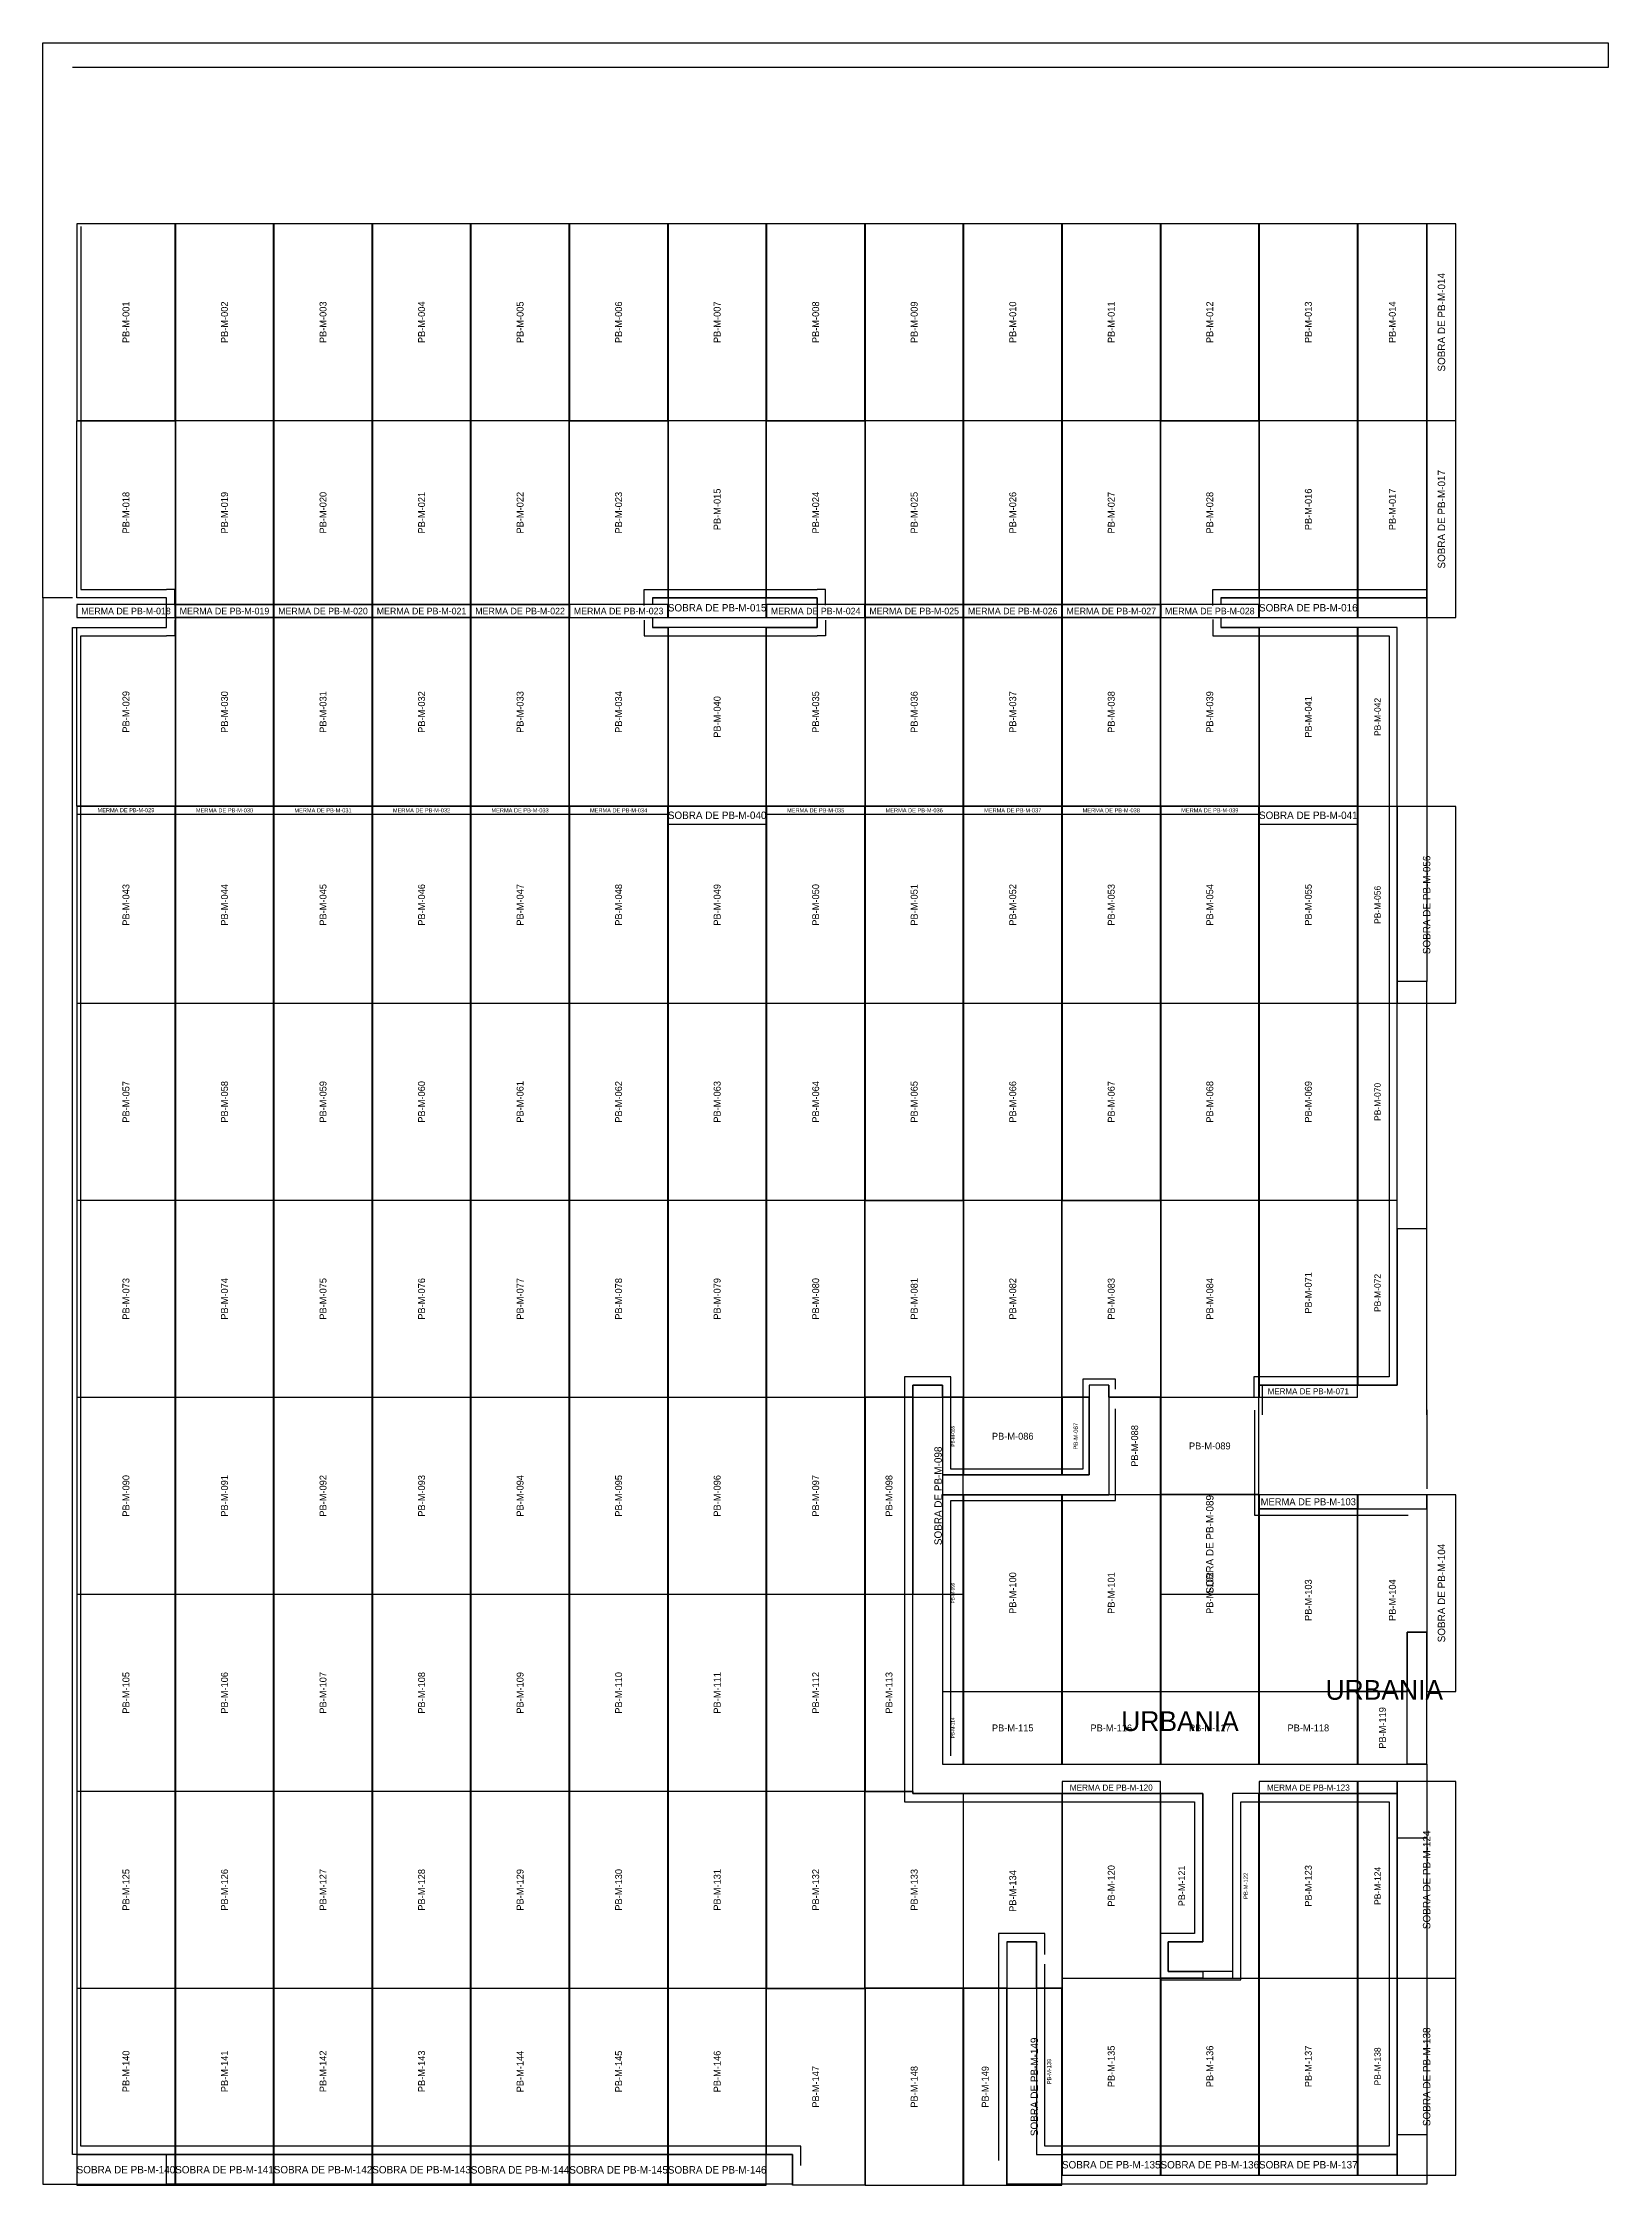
# Model space of a CAD drawing. Header units: metres. Extents: x 478.4 to 564, y -144.7 to -79.7.
# Drawn here: x 489.36 to 498.86, y -92.72 to -79.71 of the extents above; entities that cross this region are included whole.
import ezdxf
from ezdxf.enums import TextEntityAlignment as Align

# ---------------------------------------------------------------- set-up
doc = ezdxf.new("R2010")
doc.units = ezdxf.units.M
for name, color, linetype in [('ETIQUETAS', 7, 'Continuous'), ('MORET-COMPLETAS', 30, 'Continuous'), ('MORET-RECORTES', 40, 'Continuous'), ('MUROS', 8, 'Continuous'), ('PLAN-CORTE-DESPERDICIO', 1, 'Continuous'), ('SOBRANTE-JUNTO-AL-RECORTE', 2, 'Continuous'), ('URBANIA-LAVANDERIA', 5, 'Continuous'), ('ZOCLO', 3, 'Continuous')]:
    doc.layers.add(name, color=color, linetype=linetype)

msp = doc.modelspace()

# ---------------------------------------------------------------- texts
at = {"layer": 'ETIQUETAS'}
for s, height, p in [('PB-M-001', 0.042, (489.863, -81.407)), ('PB-M-002', 0.042, (490.461, -81.407)), ('PB-M-003', 0.042, (491.059, -81.407)), ('PB-M-004', 0.042, (491.657, -81.407)), ('PB-M-005', 0.042, (492.255, -81.407)), ('PB-M-006', 0.042, (492.853, -81.407)), ('PB-M-007', 0.042, (493.451, -81.407)), ('PB-M-008', 0.042, (494.049, -81.407)), ('PB-M-009', 0.042, (494.647, -81.407)), ('PB-M-010', 0.042, (495.245, -81.407)), ('PB-M-011', 0.042, (495.843, -81.407)), ('PB-M-012', 0.042, (496.441, -81.407)), ('PB-M-013', 0.042, (497.039, -81.407)), ('PB-M-014', 0.042, (497.549, -81.407)), ('PB-M-018', 0.042, (489.863, -82.563)), ('PB-M-019', 0.042, (490.461, -82.563)), ('PB-M-020', 0.042, (491.059, -82.563)), ('PB-M-021', 0.042, (491.657, -82.563)), ('PB-M-022', 0.042, (492.255, -82.563)), ('PB-M-023', 0.042, (492.853, -82.563)), ('PB-M-015', 0.042, (493.451, -82.543)), ('PB-M-024', 0.042, (494.049, -82.563)), ('PB-M-025', 0.042, (494.647, -82.563)), ('PB-M-026', 0.042, (495.245, -82.563)), ('PB-M-027', 0.042, (495.843, -82.563)), ('PB-M-028', 0.042, (496.441, -82.563)), ('PB-M-016', 0.042, (497.039, -82.543)), ('PB-M-017', 0.042, (497.549, -82.543)), ('PB-M-029', 0.042, (489.863, -83.772)), ('PB-M-030', 0.042, (490.461, -83.773)), ('PB-M-031', 0.042, (491.059, -83.773)), ('PB-M-032', 0.042, (491.657, -83.773)), ('PB-M-033', 0.042, (492.255, -83.773)), ('PB-M-034', 0.042, (492.853, -83.773)), ('PB-M-040', 0.042, (493.451, -83.803)), ('PB-M-035', 0.042, (494.049, -83.773)), ('PB-M-036', 0.042, (494.647, -83.773)), ('PB-M-037', 0.042, (495.245, -83.773)), ('PB-M-038', 0.042, (495.843, -83.773)), ('PB-M-039', 0.042, (496.441, -83.773)), ('PB-M-041', 0.042, (497.039, -83.803)), ('PB-M-042', 0.0384, (497.459, -83.803)), ('PB-M-043', 0.042, (489.863, -84.944)), ('PB-M-044', 0.042, (490.461, -84.944)), ('PB-M-045', 0.042, (491.059, -84.944)), ('PB-M-046', 0.042, (491.657, -84.944)), ('PB-M-047', 0.042, (492.255, -84.944)), ('PB-M-048', 0.042, (492.853, -84.944)), ('PB-M-049', 0.042, (493.451, -84.944)), ('PB-M-050', 0.042, (494.049, -84.944)), ('PB-M-051', 0.042, (494.647, -84.944)), ('PB-M-052', 0.042, (495.245, -84.944)), ('PB-M-053', 0.042, (495.843, -84.944)), ('PB-M-054', 0.042, (496.441, -84.944)), ('PB-M-055', 0.042, (497.039, -84.944)), ('PB-M-056', 0.0384, (497.459, -84.944)), ('PB-M-057', 0.042, (489.863, -86.14)), ('PB-M-058', 0.042, (490.461, -86.14)), ('PB-M-059', 0.042, (491.059, -86.14)), ('PB-M-060', 0.042, (491.657, -86.14)), ('PB-M-061', 0.042, (492.255, -86.14)), ('PB-M-062', 0.042, (492.853, -86.14)), ('PB-M-063', 0.042, (493.451, -86.14)), ('PB-M-064', 0.042, (494.049, -86.14)), ('PB-M-065', 0.042, (494.647, -86.14)), ('PB-M-066', 0.042, (495.245, -86.14)), ('PB-M-067', 0.042, (495.843, -86.14)), ('PB-M-068', 0.042, (496.441, -86.14)), ('PB-M-069', 0.042, (497.039, -86.14)), ('PB-M-070', 0.0384, (497.459, -86.14)), ('PB-M-073', 0.042, (489.863, -87.336)), ('PB-M-074', 0.042, (490.461, -87.336)), ('PB-M-075', 0.042, (491.059, -87.336)), ('PB-M-076', 0.042, (491.657, -87.336)), ('PB-M-077', 0.042, (492.255, -87.336)), ('PB-M-078', 0.042, (492.853, -87.336)), ('PB-M-079', 0.042, (493.451, -87.336)), ('PB-M-080', 0.042, (494.049, -87.336)), ('PB-M-081', 0.042, (494.647, -87.336)), ('PB-M-082', 0.042, (495.245, -87.336)), ('PB-M-083', 0.042, (495.843, -87.336)), ('PB-M-084', 0.042, (496.441, -87.336)), ('PB-M-071', 0.042, (497.039, -87.3)), ('PB-M-072', 0.0384, (497.459, -87.3)), ('PB-M-085', 0.0202, (494.882, -88.17)), ('PB-M-087', 0.0262, (495.627, -88.17)), ('PB-M-088', 0.042, (495.985, -88.229)), ('PB-M-090', 0.042, (489.863, -88.532)), ('PB-M-091', 0.042, (490.461, -88.532)), ('PB-M-092', 0.042, (491.059, -88.532)), ('PB-M-093', 0.042, (491.657, -88.532)), ('PB-M-094', 0.042, (492.255, -88.532)), ('PB-M-095', 0.042, (492.853, -88.532)), ('PB-M-096', 0.042, (493.451, -88.532)), ('PB-M-097', 0.042, (494.049, -88.532)), ('PB-M-098', 0.042, (494.494, -88.532)), ('PB-M-099', 0.0202, (494.882, -89.122)), ('PB-M-100', 0.042, (495.245, -89.122)), ('PB-M-101', 0.042, (495.843, -89.122)), ('PB-M-102', 0.042, (496.441, -89.122)), ('PB-M-103', 0.042, (497.039, -89.165)), ('PB-M-104', 0.042, (497.549, -89.165)), ('PB-M-105', 0.042, (489.863, -89.728)), ('PB-M-106', 0.042, (490.461, -89.728)), ('PB-M-107', 0.042, (491.059, -89.728)), ('PB-M-108', 0.042, (491.657, -89.728)), ('PB-M-109', 0.042, (492.255, -89.728)), ('PB-M-110', 0.042, (492.853, -89.728)), ('PB-M-111', 0.042, (493.451, -89.728)), ('PB-M-112', 0.042, (494.049, -89.728)), ('PB-M-113', 0.042, (494.494, -89.728)), ('PB-M-119', 0.042, (497.489, -89.941)), ('PB-M-114', 0.0202, (494.882, -89.941)), ('PB-M-120', 0.042, (495.843, -90.9)), ('PB-M-121', 0.041, (496.271, -90.9)), ('PB-M-123', 0.042, (497.039, -90.9)), ('PB-M-125', 0.042, (489.863, -90.924)), ('PB-M-126', 0.042, (490.461, -90.924)), ('PB-M-127', 0.042, (491.059, -90.924)), ('PB-M-128', 0.042, (491.657, -90.924)), ('PB-M-129', 0.042, (492.255, -90.924)), ('PB-M-130', 0.042, (492.853, -90.924)), ('PB-M-131', 0.042, (493.451, -90.924)), ('PB-M-132', 0.042, (494.049, -90.924)), ('PB-M-133', 0.042, (494.647, -90.924)), ('PB-M-134', 0.042, (495.245, -90.931)), ('PB-M-122', 0.0256, (496.659, -90.9)), ('PB-M-124', 0.0384, (497.459, -90.9)), ('PB-M-140', 0.042, (489.863, -92.026)), ('PB-M-141', 0.042, (490.461, -92.026)), ('PB-M-142', 0.042, (491.059, -92.026)), ('PB-M-143', 0.042, (491.657, -92.026)), ('PB-M-144', 0.042, (492.255, -92.027)), ('PB-M-145', 0.042, (492.853, -92.027)), ('PB-M-146', 0.042, (493.451, -92.027)), ('PB-M-139', 0.0246, (495.466, -92.027)), ('PB-M-135', 0.042, (495.843, -91.996)), ('PB-M-136', 0.042, (496.441, -91.996)), ('PB-M-137', 0.042, (497.039, -91.996)), ('PB-M-138', 0.0384, (497.459, -91.996)), ('PB-M-147', 0.042, (494.049, -92.12)), ('PB-M-148', 0.042, (494.647, -92.12)), ('PB-M-149', 0.0419, (495.078, -92.12))]:
    msp.add_text(s, height=height, rotation=90, dxfattribs=at).set_placement(p, align=Align.MIDDLE_CENTER)
for s, p in [('PB-M-086', (495.245, -88.17)), ('PB-M-089', (496.441, -88.229)), ('PB-M-115', (495.245, -89.941)), ('PB-M-116', (495.843, -89.941)), ('PB-M-117', (496.441, -89.941)), ('PB-M-118', (497.039, -89.941))]:
    msp.add_text(s, height=0.042, dxfattribs=at).set_placement(p, align=Align.MIDDLE_CENTER)
at = {"layer": 'PLAN-CORTE-DESPERDICIO'}
for s, height, p in [('MERMA DE PB-M-018', 0.04, (489.863, -83.16)), ('MERMA DE PB-M-019', 0.04, (490.461, -83.16)), ('MERMA DE PB-M-020', 0.04, (491.059, -83.16)), ('MERMA DE PB-M-021', 0.04, (491.657, -83.16)), ('MERMA DE PB-M-022', 0.04, (492.255, -83.16)), ('MERMA DE PB-M-023', 0.04, (492.853, -83.16)), ('MERMA DE PB-M-024', 0.04, (494.049, -83.16)), ('MERMA DE PB-M-025', 0.04, (494.647, -83.16)), ('MERMA DE PB-M-026', 0.04, (495.245, -83.16)), ('MERMA DE PB-M-027', 0.04, (495.843, -83.16)), ('MERMA DE PB-M-028', 0.04, (496.441, -83.16)), ('MERMA DE PB-M-029', 0.02455, (489.863, -84.369)), ('MERMA DE PB-M-030', 0.02475, (490.461, -84.37)), ('MERMA DE PB-M-031', 0.02475, (491.059, -84.37)), ('MERMA DE PB-M-032', 0.02475, (491.657, -84.37)), ('MERMA DE PB-M-033', 0.02475, (492.255, -84.37)), ('MERMA DE PB-M-034', 0.02475, (492.853, -84.37)), ('MERMA DE PB-M-035', 0.02475, (494.049, -84.37)), ('MERMA DE PB-M-036', 0.02475, (494.647, -84.37)), ('MERMA DE PB-M-037', 0.02475, (495.245, -84.37)), ('MERMA DE PB-M-038', 0.02475, (495.843, -84.37)), ('MERMA DE PB-M-039', 0.02475, (496.441, -84.37)), ('MERMA DE PB-M-071', 0.03625, (497.039, -87.897)), ('MERMA DE PB-M-103', 0.0425, (497.039, -88.568)), ('MERMA DE PB-M-120', 0.037, (495.843, -90.303)), ('MERMA DE PB-M-123', 0.037, (497.039, -90.303))]:
    msp.add_text(s, height=height, dxfattribs=at).set_placement(p, align=Align.MIDDLE_CENTER)
at = {"layer": 'SOBRANTE-JUNTO-AL-RECORTE'}
for s, p in [('SOBRA DE PB-M-014', (497.847, -81.407)), ('SOBRA DE PB-M-017', (497.847, -82.603)), ('SOBRA DE PB-M-056', (497.757, -84.944)), ('SOBRA DE PB-M-098', (494.792, -88.532)), ('SOBRA DE PB-M-089', (496.441, -88.826)), ('SOBRA DE PB-M-104', (497.847, -89.122)), ('SOBRA DE PB-M-124', (497.757, -90.863)), ('SOBRA DE PB-M-149', (495.376, -92.12)), ('SOBRA DE PB-M-138', (497.757, -92.059))]:
    msp.add_text(s, height=0.045, rotation=90, dxfattribs=at).set_placement(p, align=Align.MIDDLE_CENTER)
for s, p in [('SOBRA DE PB-M-015', (493.451, -83.14)), ('SOBRA DE PB-M-016', (497.039, -83.14)), ('SOBRA DE PB-M-040', (493.451, -84.4)), ('SOBRA DE PB-M-041', (497.039, -84.4)), ('SOBRA DE PB-M-140', (489.863, -92.623)), ('SOBRA DE PB-M-141', (490.461, -92.623)), ('SOBRA DE PB-M-142', (491.059, -92.623)), ('SOBRA DE PB-M-143', (491.657, -92.623)), ('SOBRA DE PB-M-144', (492.255, -92.624)), ('SOBRA DE PB-M-145', (492.853, -92.624)), ('SOBRA DE PB-M-146', (493.451, -92.624)), ('SOBRA DE PB-M-135', (495.843, -92.593)), ('SOBRA DE PB-M-136', (496.441, -92.593)), ('SOBRA DE PB-M-137', (497.039, -92.593))]:
    msp.add_text(s, height=0.045, dxfattribs=at).set_placement(p, align=Align.MIDDLE_CENTER)
at = {"layer": 'URBANIA-LAVANDERIA'}
for p in [(497.5, -89.71), (496.26, -89.9)]:
    msp.add_text('URBANIA', height=0.12, dxfattribs=at).set_placement(p, align=Align.MIDDLE_CENTER)

# ---------------------------------------------------------------- linework, layer by layer
at = {"layer": 'MORET-COMPLETAS'}
for points in [[(489.565, -82.004), (490.161, -82.004), (490.161, -80.81), (489.565, -80.81)], [(490.163, -82.004), (490.759, -82.004), (490.759, -80.81), (490.163, -80.81)], [(490.761, -82.004), (491.357, -82.004), (491.357, -80.81), (490.761, -80.81)], [(491.359, -82.004), (491.955, -82.004), (491.955, -80.81), (491.359, -80.81)], [(491.957, -82.004), (492.553, -82.004), (492.553, -80.81), (491.957, -80.81)], [(492.555, -82.004), (493.151, -82.004), (493.151, -80.81), (492.555, -80.81)], [(493.153, -82.004), (493.749, -82.004), (493.749, -80.81), (493.153, -80.81)], [(493.751, -82.004), (494.347, -82.004), (494.347, -80.81), (493.751, -80.81)], [(494.349, -82.004), (494.945, -82.004), (494.945, -80.81), (494.349, -80.81)], [(494.947, -82.004), (495.543, -82.004), (495.543, -80.81), (494.947, -80.81)], [(495.545, -82.004), (496.141, -82.004), (496.141, -80.81), (495.545, -80.81)], [(496.143, -82.004), (496.739, -82.004), (496.739, -80.81), (496.143, -80.81)], [(496.741, -82.004), (497.337, -82.004), (497.337, -80.81), (496.741, -80.81)], [(489.565, -85.541), (490.161, -85.541), (490.161, -84.347), (489.565, -84.347)], [(490.163, -85.541), (490.759, -85.541), (490.759, -84.347), (490.163, -84.347)], [(490.761, -85.541), (491.357, -85.541), (491.357, -84.347), (490.761, -84.347)], [(491.359, -85.541), (491.955, -85.541), (491.955, -84.347), (491.359, -84.347)], [(491.957, -85.541), (492.553, -85.541), (492.553, -84.347), (491.957, -84.347)], [(492.555, -85.541), (493.151, -85.541), (493.151, -84.347), (492.555, -84.347)], [(493.153, -85.541), (493.749, -85.541), (493.749, -84.347), (493.153, -84.347)], [(493.751, -85.541), (494.347, -85.541), (494.347, -84.347), (493.751, -84.347)], [(494.349, -85.541), (494.945, -85.541), (494.945, -84.347), (494.349, -84.347)], [(494.947, -85.541), (495.543, -85.541), (495.543, -84.347), (494.947, -84.347)], [(495.545, -85.541), (496.141, -85.541), (496.141, -84.347), (495.545, -84.347)], [(496.143, -85.541), (496.739, -85.541), (496.739, -84.347), (496.143, -84.347)], [(496.741, -85.541), (497.337, -85.541), (497.337, -84.347), (496.741, -84.347)], [(489.565, -86.737), (490.161, -86.737), (490.161, -85.543), (489.565, -85.543)], [(490.163, -86.737), (490.759, -86.737), (490.759, -85.543), (490.163, -85.543)], [(490.761, -86.737), (491.357, -86.737), (491.357, -85.543), (490.761, -85.543)], [(491.359, -86.737), (491.955, -86.737), (491.955, -85.543), (491.359, -85.543)], [(491.957, -86.737), (492.553, -86.737), (492.553, -85.543), (491.957, -85.543)], [(492.555, -86.737), (493.151, -86.737), (493.151, -85.543), (492.555, -85.543)], [(493.153, -86.737), (493.749, -86.737), (493.749, -85.543), (493.153, -85.543)], [(493.751, -86.737), (494.347, -86.737), (494.347, -85.543), (493.751, -85.543)], [(494.349, -86.737), (494.945, -86.737), (494.945, -85.543), (494.349, -85.543)], [(494.947, -86.737), (495.543, -86.737), (495.543, -85.543), (494.947, -85.543)], [(495.545, -86.737), (496.141, -86.737), (496.141, -85.543), (495.545, -85.543)], [(496.143, -86.737), (496.739, -86.737), (496.739, -85.543), (496.143, -85.543)], [(496.741, -86.737), (497.337, -86.737), (497.337, -85.543), (496.741, -85.543)], [(489.565, -87.933), (490.161, -87.933), (490.161, -86.739), (489.565, -86.739)], [(490.163, -87.933), (490.759, -87.933), (490.759, -86.739), (490.163, -86.739)], [(490.761, -87.933), (491.357, -87.933), (491.357, -86.739), (490.761, -86.739)], [(491.359, -87.933), (491.955, -87.933), (491.955, -86.739), (491.359, -86.739)], [(491.957, -87.933), (492.553, -87.933), (492.553, -86.739), (491.957, -86.739)], [(492.555, -87.933), (493.151, -87.933), (493.151, -86.739), (492.555, -86.739)], [(493.153, -87.933), (493.749, -87.933), (493.749, -86.739), (493.153, -86.739)], [(493.751, -87.933), (494.347, -87.933), (494.347, -86.739), (493.751, -86.739)], [(494.947, -87.933), (495.543, -87.933), (495.543, -86.739), (494.947, -86.739)], [(496.143, -87.933), (496.739, -87.933), (496.739, -86.739), (496.143, -86.739)], [(489.565, -89.129), (490.161, -89.129), (490.161, -87.935), (489.565, -87.935)], [(490.163, -89.129), (490.759, -89.129), (490.759, -87.935), (490.163, -87.935)], [(490.761, -89.129), (491.357, -89.129), (491.357, -87.935), (490.761, -87.935)], [(491.359, -89.129), (491.955, -89.129), (491.955, -87.935), (491.359, -87.935)], [(491.957, -89.129), (492.553, -89.129), (492.553, -87.935), (491.957, -87.935)], [(492.555, -89.129), (493.151, -89.129), (493.151, -87.935), (492.555, -87.935)], [(493.153, -89.129), (493.749, -89.129), (493.749, -87.935), (493.153, -87.935)], [(493.751, -89.129), (494.347, -89.129), (494.347, -87.935), (493.751, -87.935)], [(494.947, -89.719), (495.543, -89.719), (495.543, -88.525), (494.947, -88.525)], [(495.545, -89.719), (496.141, -89.719), (496.141, -88.525), (495.545, -88.525)], [(496.143, -89.719), (496.739, -89.719), (496.739, -88.525), (496.143, -88.525)], [(489.565, -90.325), (490.161, -90.325), (490.161, -89.131), (489.565, -89.131)], [(490.163, -90.325), (490.759, -90.325), (490.759, -89.131), (490.163, -89.131)], [(490.761, -90.325), (491.357, -90.325), (491.357, -89.131), (490.761, -89.131)], [(491.359, -90.325), (491.955, -90.325), (491.955, -89.131), (491.359, -89.131)], [(491.957, -90.325), (492.553, -90.325), (492.553, -89.131), (491.957, -89.131)], [(492.555, -90.325), (493.151, -90.325), (493.151, -89.131), (492.555, -89.131)], [(493.153, -90.325), (493.749, -90.325), (493.749, -89.131), (493.153, -89.131)], [(493.751, -90.325), (494.347, -90.325), (494.347, -89.131), (493.751, -89.131)], [(489.565, -91.521), (490.161, -91.521), (490.161, -90.327), (489.565, -90.327)], [(490.163, -91.521), (490.759, -91.521), (490.759, -90.327), (490.163, -90.327)], [(490.761, -91.521), (491.357, -91.521), (491.357, -90.327), (490.761, -90.327)], [(491.359, -91.521), (491.955, -91.521), (491.955, -90.327), (491.359, -90.327)], [(491.957, -91.521), (492.553, -91.521), (492.553, -90.327), (491.957, -90.327)], [(492.555, -91.521), (493.151, -91.521), (493.151, -90.327), (492.555, -90.327)], [(493.153, -91.521), (493.749, -91.521), (493.749, -90.327), (493.153, -90.327)], [(493.751, -91.521), (494.347, -91.521), (494.347, -90.327), (493.751, -90.327)], [(494.349, -92.717), (494.945, -92.717), (494.945, -91.523), (494.349, -91.523)]]:
    msp.add_lwpolyline(points, close=True, dxfattribs=at)
at = {"layer": 'MORET-RECORTES'}
for points in [[(497.339, -82.004), (497.759, -82.004), (497.759, -80.81), (497.339, -80.81)], [(489.565, -82.006), (490.161, -82.006), (490.161, -83.12), (490.109, -83.12), (490.109, -83.08), (489.565, -83.08)], [(490.163, -83.12), (490.759, -83.12), (490.759, -82.006), (490.163, -82.006)], [(490.761, -83.12), (491.357, -83.12), (491.357, -82.006), (490.761, -82.006)], [(491.359, -83.12), (491.955, -83.12), (491.955, -82.006), (491.359, -82.006)], [(491.957, -83.12), (492.553, -83.12), (492.553, -82.006), (491.957, -82.006)], [(492.555, -83.12), (492.555, -82.006), (493.151, -82.006), (493.151, -83.08), (493.059, -83.08), (493.059, -83.12)], [(493.153, -83.08), (493.749, -83.08), (493.749, -82.006), (493.153, -82.006)], [(493.751, -82.006), (494.347, -82.006), (494.347, -83.12), (494.059, -83.12), (494.059, -83.08), (493.751, -83.08)], [(494.349, -83.12), (494.945, -83.12), (494.945, -82.006), (494.349, -82.006)], [(494.947, -83.12), (495.543, -83.12), (495.543, -82.006), (494.947, -82.006)], [(495.545, -83.12), (496.141, -83.12), (496.141, -82.006), (495.545, -82.006)], [(496.143, -83.12), (496.143, -82.006), (496.739, -82.006), (496.739, -83.08), (496.509, -83.08), (496.509, -83.12)], [(496.741, -83.08), (497.337, -83.08), (497.337, -82.006), (496.741, -82.006)], [(497.339, -83.08), (497.759, -83.08), (497.759, -82.006), (497.339, -82.006)], [(490.161, -83.2), (490.161, -84.345), (489.565, -84.345), (489.565, -83.26), (490.109, -83.26), (490.109, -83.2)], [(490.163, -84.345), (490.759, -84.345), (490.759, -83.2), (490.163, -83.2)], [(490.761, -84.345), (491.357, -84.345), (491.357, -83.2), (490.761, -83.2)], [(491.359, -84.345), (491.955, -84.345), (491.955, -83.2), (491.359, -83.2)], [(491.957, -84.345), (492.553, -84.345), (492.553, -83.2), (491.957, -83.2)], [(493.151, -84.345), (492.555, -84.345), (492.555, -83.2), (493.059, -83.2), (493.059, -83.26), (493.151, -83.26)], [(494.347, -83.2), (494.347, -84.345), (493.751, -84.345), (493.751, -83.26), (494.059, -83.26), (494.059, -83.2)], [(494.349, -84.345), (494.945, -84.345), (494.945, -83.2), (494.349, -83.2)], [(494.947, -84.345), (495.543, -84.345), (495.543, -83.2), (494.947, -83.2)], [(495.545, -84.345), (496.141, -84.345), (496.141, -83.2), (495.545, -83.2)], [(496.739, -84.345), (496.143, -84.345), (496.143, -83.2), (496.509, -83.2), (496.509, -83.26), (496.739, -83.26)], [(493.153, -84.345), (493.749, -84.345), (493.749, -83.26), (493.153, -83.26)], [(496.741, -84.345), (497.337, -84.345), (497.337, -83.26), (496.741, -83.26)], [(497.339, -84.345), (497.579, -84.345), (497.579, -83.26), (497.339, -83.26)], [(497.339, -85.541), (497.579, -85.541), (497.579, -84.347), (497.339, -84.347)], [(497.339, -86.737), (497.579, -86.737), (497.579, -85.543), (497.339, -85.543)], [(494.349, -87.933), (494.349, -86.739), (494.945, -86.739), (494.945, -87.933), (494.819, -87.933), (494.819, -87.86), (494.639, -87.86), (494.639, -87.933)], [(495.545, -87.933), (495.545, -86.739), (496.141, -86.739), (496.141, -87.933), (495.829, -87.933), (495.829, -87.86), (495.709, -87.86), (495.709, -87.933)], [(496.741, -87.86), (497.337, -87.86), (497.337, -86.739), (496.741, -86.739)], [(497.339, -87.86), (497.579, -87.86), (497.579, -86.739), (497.339, -86.739)], [(494.349, -89.129), (494.639, -89.129), (494.639, -87.935), (494.349, -87.935)], [(494.819, -88.405), (494.945, -88.405), (494.945, -87.935), (494.819, -87.935)], [(494.947, -88.405), (495.543, -88.405), (495.543, -87.935), (494.947, -87.935)], [(495.545, -88.405), (495.709, -88.405), (495.709, -87.935), (495.545, -87.935)], [(495.829, -88.523), (496.141, -88.523), (496.141, -87.935), (495.829, -87.935)], [(496.143, -88.523), (496.739, -88.523), (496.739, -87.935), (496.143, -87.935)], [(494.819, -89.719), (494.945, -89.719), (494.945, -88.525), (494.819, -88.525)], [(496.741, -89.719), (497.337, -89.719), (497.337, -88.61), (496.741, -88.61)], [(497.339, -89.719), (497.339, -88.61), (497.759, -88.61), (497.759, -89.36), (497.639, -89.36), (497.639, -89.719)], [(494.349, -90.325), (494.639, -90.325), (494.639, -89.131), (494.349, -89.131)], [(494.819, -90.16), (494.945, -90.16), (494.945, -89.721), (494.819, -89.721)], [(494.947, -90.16), (495.543, -90.16), (495.543, -89.721), (494.947, -89.721)], [(495.545, -90.16), (496.141, -90.16), (496.141, -89.721), (495.545, -89.721)], [(496.143, -90.16), (496.739, -90.16), (496.739, -89.721), (496.143, -89.721)], [(496.741, -90.16), (497.337, -90.16), (497.337, -89.721), (496.741, -89.721)], [(497.339, -90.16), (497.639, -90.16), (497.639, -89.721), (497.339, -89.721)], [(494.945, -91.521), (494.349, -91.521), (494.349, -90.327), (494.639, -90.327), (494.639, -90.34), (494.945, -90.34)], [(494.947, -91.521), (494.947, -90.34), (495.543, -90.34), (495.543, -91.521), (495.389, -91.521), (495.389, -91.24), (495.209, -91.24), (495.209, -91.521)], [(495.545, -91.46), (496.141, -91.46), (496.141, -90.34), (495.545, -90.34)], [(496.399, -91.46), (496.143, -91.46), (496.143, -90.34), (496.399, -90.34), (496.399, -91.24), (496.189, -91.24), (496.189, -91.42), (496.399, -91.42)], [(496.579, -91.46), (496.739, -91.46), (496.739, -90.34), (496.579, -90.34)], [(496.741, -91.46), (497.337, -91.46), (497.337, -90.34), (496.741, -90.34)], [(497.339, -91.46), (497.579, -91.46), (497.579, -90.34), (497.339, -90.34)], [(489.565, -92.53), (490.161, -92.53), (490.161, -91.523), (489.565, -91.523)], [(490.163, -92.53), (490.759, -92.53), (490.759, -91.523), (490.163, -91.523)], [(490.761, -92.53), (491.357, -92.53), (491.357, -91.523), (490.761, -91.523)], [(491.359, -92.53), (491.955, -92.53), (491.955, -91.523), (491.359, -91.523)], [(491.957, -92.53), (492.553, -92.53), (492.553, -91.523), (491.957, -91.523)], [(492.555, -92.53), (493.151, -92.53), (493.151, -91.523), (492.555, -91.523)], [(493.153, -92.53), (493.749, -92.53), (493.749, -91.523), (493.153, -91.523)], [(493.751, -91.523), (494.347, -91.523), (494.347, -92.717), (493.909, -92.717), (493.909, -92.53), (493.751, -92.53)], [(494.947, -92.717), (495.209, -92.717), (495.209, -91.523), (494.947, -91.523)], [(495.389, -92.53), (495.543, -92.53), (495.543, -91.523), (495.389, -91.523)], [(495.545, -92.53), (496.141, -92.53), (496.141, -91.462), (495.545, -91.462)], [(496.143, -92.53), (496.739, -92.53), (496.739, -91.462), (496.143, -91.462)], [(496.741, -92.53), (497.337, -92.53), (497.337, -91.462), (496.741, -91.462)], [(497.339, -92.53), (497.579, -92.53), (497.579, -91.462), (497.339, -91.462)]]:
    msp.add_lwpolyline(points, close=True, dxfattribs=at)
at = {"layer": 'MUROS'}
for p, q in [((489.359, -83.08), (489.359, -79.71)), ((489.359, -79.71), (498.859, -79.71)), ((498.859, -79.71), (498.859, -79.86)), ((498.859, -79.86), (489.539, -79.86)), ((489.539, -83.08), (489.359, -83.08)), ((489.359, -83.08), (489.359, -92.71)), ((490.109, -83.26), (490.109, -83.08)), ((493.059, -83.08), (494.059, -83.08)), ((494.059, -83.08), (494.059, -83.26)), ((496.509, -83.08), (497.759, -83.08)), ((497.759, -83.08), (497.759, -85.41)), ((489.539, -92.53), (489.539, -83.26)), ((489.539, -83.26), (490.109, -83.26)), ((494.059, -83.26), (493.059, -83.26)), ((497.579, -83.26), (496.509, -83.26)), ((497.579, -85.41), (497.579, -83.26)), ((497.759, -85.41), (497.579, -85.41)), ((497.579, -86.91), (497.579, -85.41)), ((497.759, -86.91), (497.759, -85.41)), ((497.759, -86.91), (497.579, -86.91)), ((497.579, -86.91), (497.579, -87.86)), ((497.759, -88.01), (497.759, -86.91)), ((494.639, -90.34), (494.639, -87.86)), ((494.639, -87.86), (494.819, -87.86)), ((494.819, -87.86), (494.819, -90.16)), ((495.829, -87.86), (495.709, -87.86)), ((495.709, -87.86), (495.709, -88.405)), ((495.829, -87.86), (495.829, -88.525)), ((497.579, -87.86), (496.759, -87.86)), ((496.759, -87.86), (496.759, -88.04)), ((497.759, -88.04), (497.759, -88.01)), ((497.759, -88.01), (497.759, -88.49)), ((495.709, -88.405), (494.819, -88.405)), ((494.819, -88.405), (494.819, -88.525)), ((494.819, -88.525), (495.829, -88.525)), ((497.639, -90.16), (497.639, -89.36)), ((497.639, -89.36), (497.759, -89.36)), ((497.759, -90.16), (497.759, -89.36)), ((494.819, -90.16), (497.759, -90.16)), ((497.759, -90.16), (497.639, -90.16)), ((497.759, -90.16), (497.759, -90.61)), ((497.759, -90.16), (497.759, -90.16)), ((497.759, -90.16), (497.759, -90.16)), ((497.759, -90.16), (497.759, -90.16)), ((497.759, -90.16), (497.759, -90.16)), ((496.399, -90.34), (494.639, -90.34)), ((496.399, -91.24), (496.399, -90.34)), ((497.579, -90.34), (496.579, -90.34)), ((496.579, -90.34), (496.579, -91.42)), ((497.579, -90.61), (497.579, -90.34)), ((497.579, -92.41), (497.579, -90.61)), ((497.759, -90.61), (497.579, -90.61)), ((497.759, -90.61), (497.759, -92.41)), ((495.209, -91.24), (495.389, -91.24)), ((495.389, -91.24), (495.389, -92.53)), ((496.189, -91.42), (496.189, -91.24)), ((496.189, -91.24), (496.399, -91.24)), ((496.579, -91.42), (496.189, -91.42)), ((497.579, -92.53), (497.579, -92.41)), ((497.579, -92.41), (497.759, -92.41)), ((497.759, -92.41), (497.759, -92.71)), ((490.109, -92.53), (489.539, -92.53)), ((491.909, -92.53), (490.109, -92.53)), ((490.109, -92.71), (490.109, -92.53)), ((491.909, -92.53), (493.909, -92.53)), ((493.909, -92.53), (493.909, -92.71)), ((495.389, -92.53), (497.579, -92.53)), ((489.359, -92.71), (490.109, -92.71)), ((491.909, -92.71), (490.109, -92.71)), ((493.909, -92.71), (491.909, -92.71)), ((497.759, -92.71), (495.209, -92.71))]:
    msp.add_line(p, q, dxfattribs=at)
at = {"layer": 'PLAN-CORTE-DESPERDICIO'}
for points in [[(489.565, -83.2), (490.161, -83.2), (490.161, -83.12), (489.565, -83.12)], [(490.163, -83.2), (490.759, -83.2), (490.759, -83.12), (490.163, -83.12)], [(490.761, -83.2), (491.357, -83.2), (491.357, -83.12), (490.761, -83.12)], [(491.359, -83.2), (491.955, -83.2), (491.955, -83.12), (491.359, -83.12)], [(491.957, -83.2), (492.553, -83.2), (492.553, -83.12), (491.957, -83.12)], [(492.555, -83.2), (493.151, -83.2), (493.151, -83.12), (492.555, -83.12)], [(493.751, -83.2), (494.347, -83.2), (494.347, -83.12), (493.751, -83.12)], [(494.349, -83.2), (494.945, -83.2), (494.945, -83.12), (494.349, -83.12)], [(494.947, -83.2), (495.543, -83.2), (495.543, -83.12), (494.947, -83.12)], [(495.545, -83.2), (496.141, -83.2), (496.141, -83.12), (495.545, -83.12)], [(496.143, -83.2), (496.739, -83.2), (496.739, -83.12), (496.143, -83.12)], [(489.565, -84.394), (490.161, -84.394), (490.161, -84.345), (489.565, -84.345)], [(490.163, -84.394), (490.759, -84.394), (490.759, -84.345), (490.163, -84.345)], [(490.761, -84.394), (491.357, -84.394), (491.357, -84.345), (490.761, -84.345)], [(491.359, -84.394), (491.955, -84.394), (491.955, -84.345), (491.359, -84.345)], [(491.957, -84.394), (492.553, -84.394), (492.553, -84.345), (491.957, -84.345)], [(492.555, -84.394), (493.151, -84.394), (493.151, -84.345), (492.555, -84.345)], [(493.751, -84.394), (494.347, -84.394), (494.347, -84.345), (493.751, -84.345)], [(494.349, -84.394), (494.945, -84.394), (494.945, -84.345), (494.349, -84.345)], [(494.947, -84.394), (495.543, -84.394), (495.543, -84.345), (494.947, -84.345)], [(495.545, -84.394), (496.141, -84.394), (496.141, -84.345), (495.545, -84.345)], [(496.143, -84.394), (496.739, -84.394), (496.739, -84.345), (496.143, -84.345)], [(496.741, -87.933), (497.337, -87.933), (497.337, -87.86), (496.741, -87.86)], [(496.741, -88.61), (497.337, -88.61), (497.337, -88.525), (496.741, -88.525)], [(497.339, -88.61), (497.759, -88.61), (497.759, -88.525), (497.339, -88.525)], [(495.545, -90.34), (496.141, -90.34), (496.141, -90.266), (495.545, -90.266)], [(496.741, -90.34), (497.337, -90.34), (497.337, -90.266), (496.741, -90.266)], [(497.339, -90.34), (497.579, -90.34), (497.579, -90.266), (497.339, -90.266)]]:
    msp.add_lwpolyline(points, close=True, dxfattribs=at)
at = {"layer": 'SOBRANTE-JUNTO-AL-RECORTE'}
for points in [[(497.759, -82.004), (497.935, -82.004), (497.935, -80.81), (497.759, -80.81)], [(497.759, -83.2), (497.935, -83.2), (497.935, -82.006), (497.759, -82.006)], [(493.153, -83.2), (493.749, -83.2), (493.749, -83.08), (493.153, -83.08)], [(496.741, -83.2), (497.337, -83.2), (497.337, -83.08), (496.741, -83.08)], [(497.339, -83.2), (497.759, -83.2), (497.759, -83.08), (497.339, -83.08)], [(493.153, -84.454), (493.749, -84.454), (493.749, -84.345), (493.153, -84.345)], [(496.741, -84.454), (497.337, -84.454), (497.337, -84.345), (496.741, -84.345)], [(497.579, -85.541), (497.935, -85.541), (497.935, -84.347), (497.579, -84.347)], [(494.639, -89.129), (494.945, -89.129), (494.945, -87.935), (494.639, -87.935)], [(496.143, -89.129), (496.739, -89.129), (496.739, -88.523), (496.143, -88.523)], [(497.759, -89.719), (497.935, -89.719), (497.935, -88.525), (497.759, -88.525)], [(497.579, -91.46), (497.935, -91.46), (497.935, -90.266), (497.579, -90.266)], [(495.209, -92.717), (495.543, -92.717), (495.543, -91.523), (495.209, -91.523)], [(497.579, -92.656), (497.935, -92.656), (497.935, -91.462), (497.579, -91.462)], [(489.565, -92.717), (490.161, -92.717), (490.161, -92.53), (489.565, -92.53)], [(490.163, -92.717), (490.759, -92.717), (490.759, -92.53), (490.163, -92.53)], [(490.761, -92.717), (491.357, -92.717), (491.357, -92.53), (490.761, -92.53)], [(491.359, -92.717), (491.955, -92.717), (491.955, -92.53), (491.359, -92.53)], [(491.957, -92.717), (492.553, -92.717), (492.553, -92.53), (491.957, -92.53)], [(492.555, -92.717), (493.151, -92.717), (493.151, -92.53), (492.555, -92.53)], [(493.153, -92.717), (493.749, -92.717), (493.749, -92.53), (493.153, -92.53)], [(495.545, -92.656), (496.141, -92.656), (496.141, -92.53), (495.545, -92.53)], [(496.143, -92.656), (496.739, -92.656), (496.739, -92.53), (496.143, -92.53)], [(496.741, -92.656), (497.337, -92.656), (497.337, -92.53), (496.741, -92.53)], [(497.339, -92.656), (497.579, -92.656), (497.579, -92.53), (497.339, -92.53)]]:
    msp.add_lwpolyline(points, close=True, dxfattribs=at)
at = {"layer": 'ZOCLO'}
for p, q in [((489.589, -80.826), (489.589, -83.03)), ((489.589, -83.03), (490.109, -83.03)), ((490.159, -83.03), (490.109, -83.03)), ((490.159, -83.125), (490.159, -83.03)), ((493.009, -83.126), (493.009, -83.03)), ((493.009, -83.03), (493.059, -83.03)), ((493.059, -83.03), (494.059, -83.03)), ((494.109, -83.03), (494.059, -83.03)), ((494.109, -83.125), (494.109, -83.03)), ((496.459, -83.126), (496.459, -83.03)), ((496.459, -83.03), (496.509, -83.03)), ((496.509, -83.03), (497.759, -83.03)), ((490.159, -83.216), (490.159, -83.31)), ((493.009, -83.215), (493.009, -83.31)), ((494.109, -83.216), (494.109, -83.31)), ((496.459, -83.211), (496.459, -83.31)), ((489.589, -92.48), (489.589, -83.31)), ((489.589, -83.31), (490.109, -83.31)), ((490.159, -83.31), (490.109, -83.31)), ((493.009, -83.31), (493.059, -83.31)), ((493.059, -83.31), (494.059, -83.31)), ((494.109, -83.31), (494.059, -83.31)), ((496.459, -83.31), (496.509, -83.31)), ((496.509, -83.31), (497.529, -83.31)), ((497.529, -83.31), (497.529, -85.41)), ((497.529, -85.41), (497.529, -86.91)), ((497.529, -86.91), (497.529, -87.81)), ((494.869, -87.81), (494.589, -87.81)), ((494.589, -87.81), (494.589, -90.39)), ((494.869, -88.369), (494.869, -87.81)), ((495.868, -87.823), (495.67, -87.823)), ((495.67, -87.823), (495.67, -88.369)), ((495.868, -87.884), (495.868, -87.823)), ((497.529, -87.81), (496.709, -87.81)), ((496.709, -87.81), (496.709, -87.928)), ((495.868, -88.56), (495.868, -88.003)), ((496.715, -88.651), (496.715, -88.011)), ((495.67, -88.369), (494.869, -88.369)), ((494.869, -90.11), (494.869, -88.56)), ((494.869, -88.56), (495.868, -88.56)), ((497.644, -88.651), (496.715, -88.651)), ((494.589, -90.39), (496.349, -90.39)), ((496.349, -90.39), (496.349, -91.19)), ((496.629, -91.47), (496.629, -90.39)), ((496.629, -90.39), (497.529, -90.39)), ((497.529, -90.39), (497.529, -90.61)), ((497.529, -90.61), (497.529, -92.41)), ((495.439, -91.19), (495.159, -91.19)), ((495.159, -91.19), (495.159, -92.568)), ((495.439, -91.317), (495.439, -91.19)), ((496.349, -91.19), (496.139, -91.19)), ((496.139, -91.19), (496.139, -91.308)), ((495.439, -92.48), (495.439, -91.376)), ((496.139, -91.352), (496.139, -91.47)), ((496.139, -91.47), (496.629, -91.47)), ((497.529, -92.41), (497.529, -92.48)), ((490.209, -92.48), (489.589, -92.48)), ((491.809, -92.48), (490.209, -92.48)), ((493.909, -92.48), (491.809, -92.48)), ((493.959, -92.48), (493.909, -92.48)), ((493.959, -92.598), (493.959, -92.48)), ((497.529, -92.48), (495.439, -92.48))]:
    msp.add_line(p, q, dxfattribs=at)

msp.set_redraw_order([(e.dxf.handle, doc.entitydb.next_handle()) for e in msp.query("TEXT MTEXT ATTDEF DIMENSION ARC_DIMENSION")])  # texts and dimensions are drawn at this point

doc.saveas('drawing.dxf')
